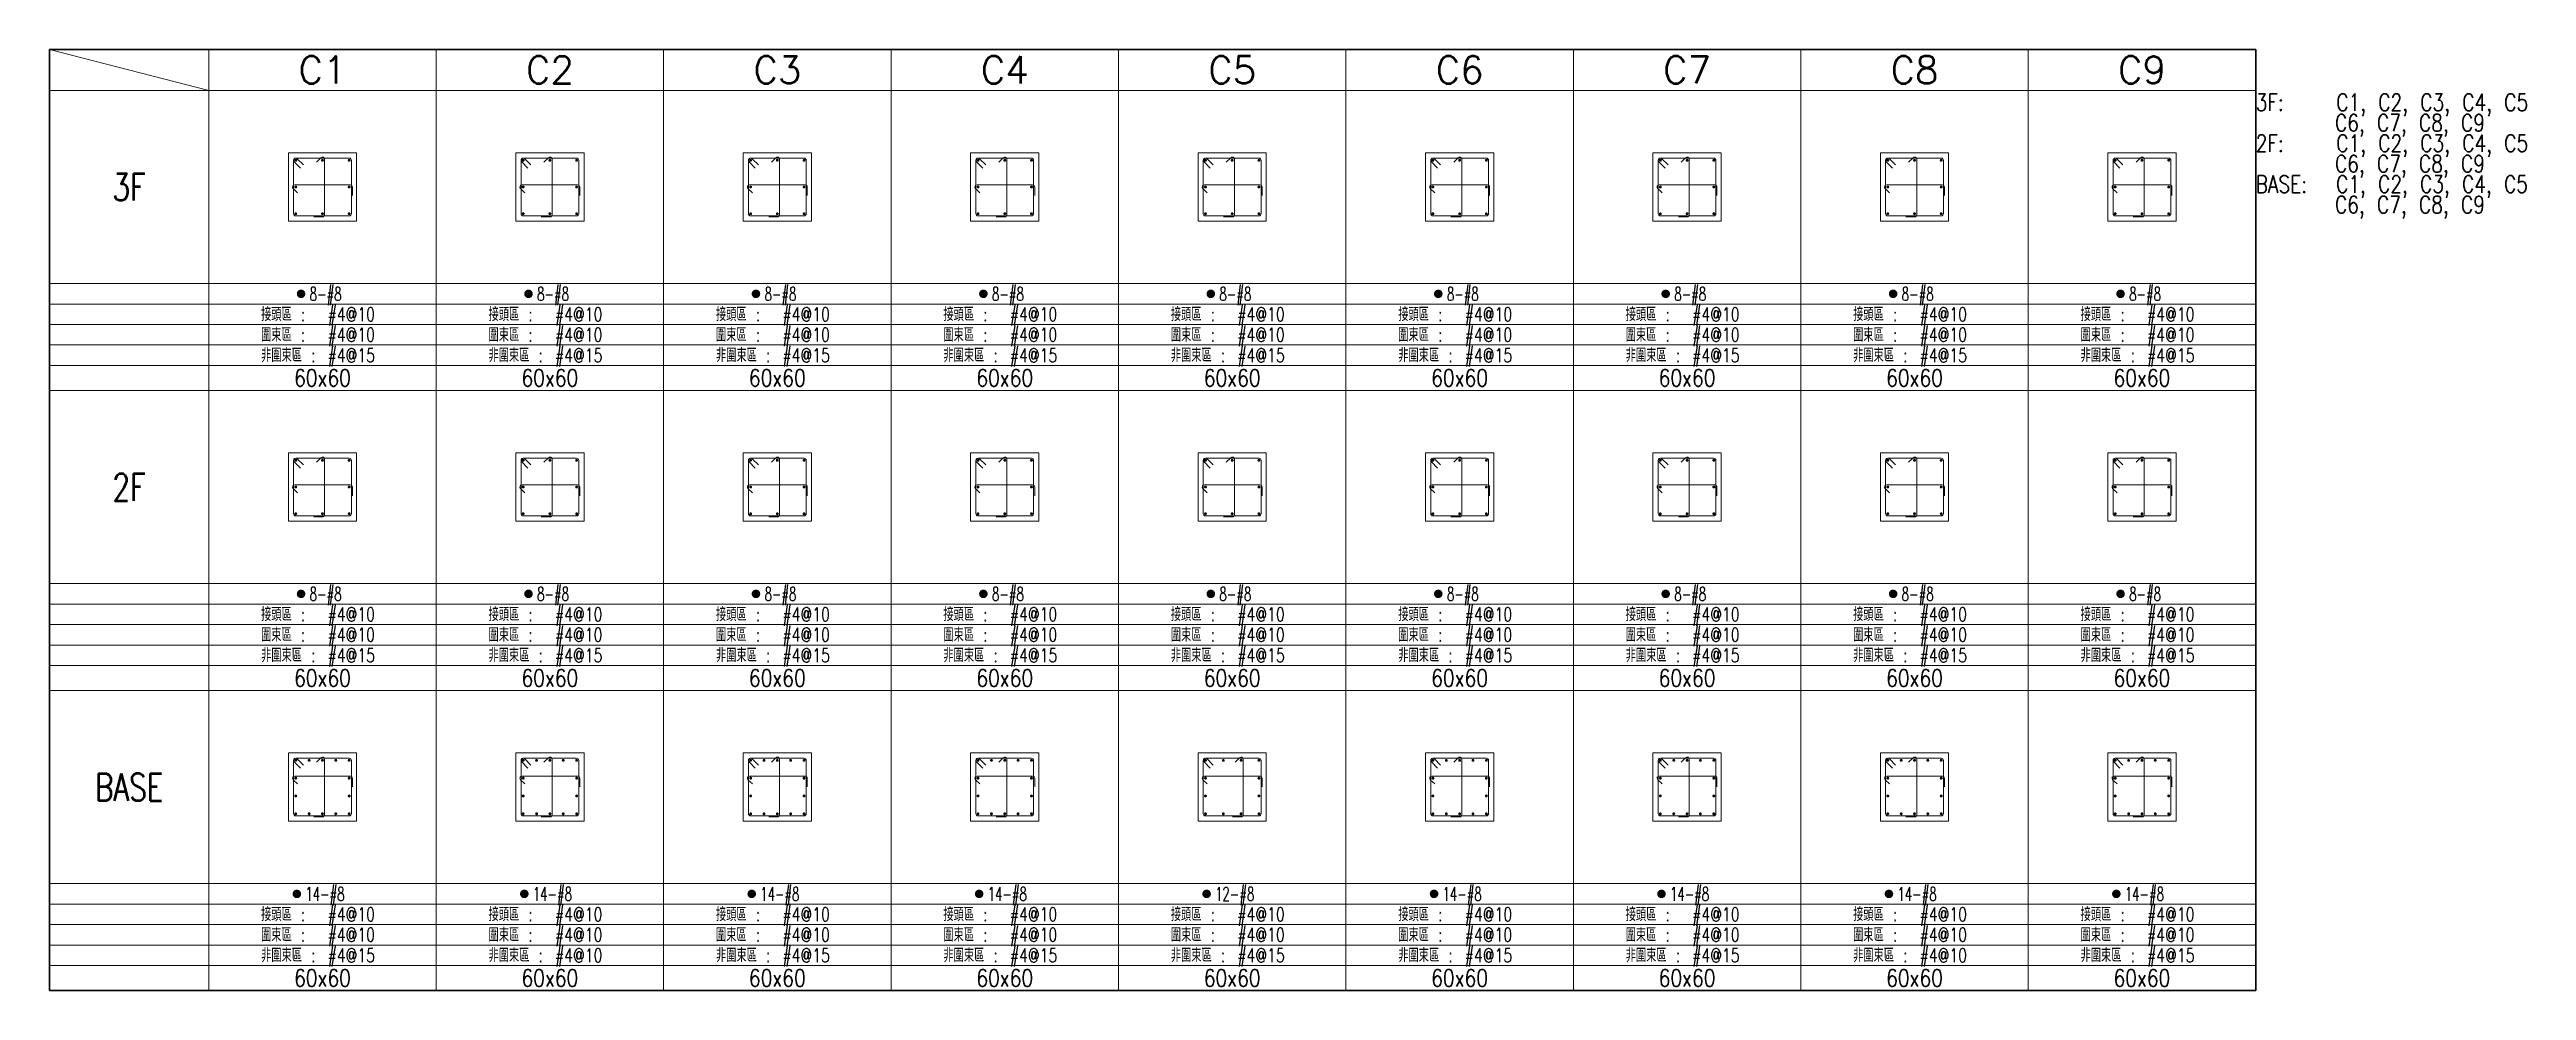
# Model space of a CAD drawing. Header units: millimetres. Extents: x 0 to 4000, y -3150 to -150.
# Drawn here: x 1030 to 3208, y -2064 to -1236 of the extents above; entities that cross this region are included whole.
import ezdxf
from ezdxf.enums import TextEntityAlignment as Align

# ---------------------------------------------------------------- set-up
doc = ezdxf.new("R2010")
doc.units = ezdxf.units.MM
for name, color, linetype in [('col.floorgroup', 132, 'Continuous'), ('column.section', 2, 'Continuous'), ('GirdBoundary', 132, 'Continuous'), ('GirdInner', 132, 'Continuous'), ('main.dot', 2, 'Continuous'), ('摘要資訊', 30, 'Continuous'), ('文字-主筋根數', 132, 'Continuous'), ('文字-剪力筋', 132, 'Continuous'), ('文字-剪力筋-BC', 132, 'Continuous'), ('文字-剪力筋-圍束區', 132, 'Continuous'), ('文字-斷面尺寸', 132, 'Continuous'), ('文字-柱線名稱', 132, 'Continuous'), ('箍筋線', 2, 'Continuous')]:
    doc.layers.add(name, color=color, linetype=linetype)
doc.styles.add('txt', font='txt.shx', dxfattribs={"height": 0.2, "bigfont": 'chineset.shx'})

msp = doc.modelspace()

# ---------------------------------------------------------------- texts
at = {"layer": 'col.floorgroup', "style": 'txt', "width": 0.75}
for s, p in [('3F', (1100, -1357)), ('2F', (1100, -1621)), ('BASE', (1100, -1885))]:
    msp.add_text(s, height=24, dxfattribs=at).set_placement(p, align=Align.MIDDLE)
at = {"layer": '摘要資訊', "style": 'txt', "width": 0.8}
for s, p in [('3F:', (2970, -1290)), ('   C1, C2, C3, C4, C5', (3006, -1290)), ('      C6, C7, C8, C9', (2970, -1308)), ('2F:', (2970, -1326)), ('   C1, C2, C3, C4, C5', (3006, -1326)), ('BASE:', (2970, -1362)), ('      C6, C7, C8, C9', (2970, -1344)), (' C1, C2, C3, C4, C5', (3030, -1362)), ('      C6, C7, C8, C9', (2970, -1380))]:
    msp.add_text(s, height=15, dxfattribs=at).set_placement(p)
at = {"layer": '文字-主筋根數', "style": 'txt', "width": 0.625}
for s, p in [('8-#8', (1258.8, -1451)), ('8-#8', (1458.8, -1451)), ('8-#8', (1658.8, -1451)), ('8-#8', (1858.8, -1451)), ('8-#8', (2058.8, -1451)), ('8-#8', (2258.8, -1451)), ('8-#8', (2458.8, -1451)), ('8-#8', (2658.8, -1451)), ('8-#8', (2858.8, -1451)), ('8-#8', (1258.8, -1715)), ('8-#8', (1458.8, -1715)), ('8-#8', (1658.8, -1715)), ('8-#8', (1858.8, -1715)), ('8-#8', (2058.8, -1715)), ('8-#8', (2258.8, -1715)), ('8-#8', (2458.8, -1715)), ('8-#8', (2658.8, -1715)), ('8-#8', (2858.8, -1715)), ('14-#8', (1255, -1979)), ('14-#8', (1455, -1979)), ('14-#8', (1655, -1979)), ('14-#8', (1855, -1979)), ('12-#8', (2055, -1979)), ('14-#8', (2255, -1979)), ('14-#8', (2455, -1979)), ('14-#8', (2655, -1979)), ('14-#8', (2855, -1979))]:
    msp.add_text(s, height=12, dxfattribs=at).set_placement(p, align=Align.MIDDLE_LEFT)
at = {"layer": '文字-剪力筋', "style": 'txt', "width": 0.75}
for s, p in [('非圍束區 :', (1216, -1505)), ('#4@15', (1274.5, -1505)), ('非圍束區 :', (1416, -1505)), ('#4@15', (1474.5, -1505)), ('非圍束區 :', (1616, -1505)), ('#4@15', (1674.5, -1505)), ('非圍束區 :', (1816, -1505)), ('#4@15', (1874.5, -1505)), ('非圍束區 :', (2016, -1505)), ('#4@15', (2074.5, -1505)), ('非圍束區 :', (2216, -1505)), ('#4@15', (2274.5, -1505)), ('非圍束區 :', (2416, -1505)), ('#4@15', (2474.5, -1505)), ('非圍束區 :', (2616, -1505)), ('#4@15', (2674.5, -1505)), ('非圍束區 :', (2816, -1505)), ('#4@15', (2874.5, -1505)), ('非圍束區 :', (1216, -1769)), ('#4@15', (1274.5, -1769)), ('非圍束區 :', (1416, -1769)), ('#4@15', (1474.5, -1769)), ('非圍束區 :', (1616, -1769)), ('#4@15', (1674.5, -1769)), ('非圍束區 :', (1816, -1769)), ('#4@15', (1874.5, -1769)), ('非圍束區 :', (2016, -1769)), ('#4@15', (2074.5, -1769)), ('非圍束區 :', (2216, -1769)), ('#4@15', (2274.5, -1769)), ('非圍束區 :', (2416, -1769)), ('#4@15', (2474.5, -1769)), ('非圍束區 :', (2616, -1769)), ('#4@15', (2674.5, -1769)), ('非圍束區 :', (2816, -1769)), ('#4@15', (2874.5, -1769)), ('#4@15', (1274.5, -2033)), ('#4@10', (1474.5, -2033)), ('#4@15', (1674.5, -2033)), ('#4@15', (1874.5, -2033)), ('#4@15', (2074.5, -2033)), ('#4@15', (2274.5, -2033)), ('#4@15', (2474.5, -2033)), ('#4@10', (2674.5, -2033)), ('#4@15', (2874.5, -2033)), ('非圍束區 :', (1216, -2033)), ('非圍束區 :', (1416, -2033)), ('非圍束區 :', (1616, -2033)), ('非圍束區 :', (1816, -2033)), ('非圍束區 :', (2016, -2033)), ('非圍束區 :', (2216, -2033)), ('非圍束區 :', (2416, -2033)), ('非圍束區 :', (2616, -2033)), ('非圍束區 :', (2816, -2033))]:
    msp.add_text(s, height=12, dxfattribs=at).set_placement(p, align=Align.MIDDLE_LEFT)
at = {"layer": '文字-剪力筋-BC', "style": 'txt', "width": 0.75}
for s, p in [('接頭區 :', (1216, -1469)), ('#4@10', (1274.5, -1469)), ('接頭區 :', (1416, -1469)), ('#4@10', (1474.5, -1469)), ('接頭區 :', (1616, -1469)), ('#4@10', (1674.5, -1469)), ('接頭區 :', (1816, -1469)), ('#4@10', (1874.5, -1469)), ('接頭區 :', (2016, -1469)), ('#4@10', (2074.5, -1469)), ('接頭區 :', (2216, -1469)), ('#4@10', (2274.5, -1469)), ('接頭區 :', (2416, -1469)), ('#4@10', (2474.5, -1469)), ('接頭區 :', (2616, -1469)), ('#4@10', (2674.5, -1469)), ('接頭區 :', (2816, -1469)), ('#4@10', (2874.5, -1469)), ('接頭區 :', (1216, -1733)), ('#4@10', (1274.5, -1733)), ('接頭區 :', (1416, -1733)), ('#4@10', (1474.5, -1733)), ('接頭區 :', (1616, -1733)), ('#4@10', (1674.5, -1733)), ('接頭區 :', (1816, -1733)), ('#4@10', (1874.5, -1733)), ('接頭區 :', (2016, -1733)), ('#4@10', (2074.5, -1733)), ('接頭區 :', (2216, -1733)), ('#4@10', (2274.5, -1733)), ('接頭區 :', (2416, -1733)), ('#4@10', (2474.5, -1733)), ('接頭區 :', (2616, -1733)), ('#4@10', (2674.5, -1733)), ('接頭區 :', (2816, -1733)), ('#4@10', (2874.5, -1733)), ('接頭區 :', (1216, -1997)), ('#4@10', (1274.5, -1997)), ('接頭區 :', (1416, -1997)), ('#4@10', (1474.5, -1997)), ('接頭區 :', (1616, -1997)), ('#4@10', (1674.5, -1997)), ('接頭區 :', (1816, -1997)), ('#4@10', (1874.5, -1997)), ('接頭區 :', (2016, -1997)), ('#4@10', (2074.5, -1997)), ('接頭區 :', (2216, -1997)), ('#4@10', (2274.5, -1997)), ('接頭區 :', (2416, -1997)), ('#4@10', (2474.5, -1997)), ('接頭區 :', (2616, -1997)), ('#4@10', (2674.5, -1997)), ('接頭區 :', (2816, -1997)), ('#4@10', (2874.5, -1997))]:
    msp.add_text(s, height=12, dxfattribs=at).set_placement(p, align=Align.MIDDLE_LEFT)
at = {"layer": '文字-剪力筋-圍束區', "style": 'txt', "width": 0.75}
for s, p in [('圍束區 :', (1216, -1487)), ('#4@10', (1274.5, -1487)), ('圍束區 :', (1416, -1487)), ('#4@10', (1474.5, -1487)), ('圍束區 :', (1616, -1487)), ('#4@10', (1674.5, -1487)), ('圍束區 :', (1816, -1487)), ('#4@10', (1874.5, -1487)), ('圍束區 :', (2016, -1487)), ('#4@10', (2074.5, -1487)), ('圍束區 :', (2216, -1487)), ('#4@10', (2274.5, -1487)), ('圍束區 :', (2416, -1487)), ('#4@10', (2474.5, -1487)), ('圍束區 :', (2616, -1487)), ('#4@10', (2674.5, -1487)), ('圍束區 :', (2816, -1487)), ('#4@10', (2874.5, -1487)), ('圍束區 :', (1216, -1751)), ('#4@10', (1274.5, -1751)), ('圍束區 :', (1416, -1751)), ('#4@10', (1474.5, -1751)), ('圍束區 :', (1616, -1751)), ('#4@10', (1674.5, -1751)), ('圍束區 :', (1816, -1751)), ('#4@10', (1874.5, -1751)), ('圍束區 :', (2016, -1751)), ('#4@10', (2074.5, -1751)), ('圍束區 :', (2216, -1751)), ('#4@10', (2274.5, -1751)), ('圍束區 :', (2416, -1751)), ('#4@10', (2474.5, -1751)), ('圍束區 :', (2616, -1751)), ('#4@10', (2674.5, -1751)), ('圍束區 :', (2816, -1751)), ('#4@10', (2874.5, -1751)), ('圍束區 :', (1216, -2015)), ('#4@10', (1274.5, -2015)), ('圍束區 :', (1416, -2015)), ('#4@10', (1474.5, -2015)), ('圍束區 :', (1616, -2015)), ('#4@10', (1674.5, -2015)), ('圍束區 :', (1816, -2015)), ('#4@10', (1874.5, -2015)), ('圍束區 :', (2016, -2015)), ('#4@10', (2074.5, -2015)), ('圍束區 :', (2216, -2015)), ('#4@10', (2274.5, -2015)), ('圍束區 :', (2416, -2015)), ('#4@10', (2474.5, -2015)), ('圍束區 :', (2616, -2015)), ('#4@10', (2674.5, -2015)), ('圍束區 :', (2816, -2015)), ('#4@10', (2874.5, -2015))]:
    msp.add_text(s, height=12, dxfattribs=at).set_placement(p, align=Align.MIDDLE_LEFT)
at = {"layer": '文字-斷面尺寸', "style": 'txt', "width": 0.8}
for p in [(1270, -1525), (1470, -1525), (1670, -1525), (1870, -1525), (2070, -1525), (2270, -1525), (2470, -1525), (2670, -1525), (2870, -1525), (1270, -1789), (1470, -1789), (1670, -1789), (1870, -1789), (2070, -1789), (2270, -1789), (2470, -1789), (2670, -1789), (2870, -1789), (1270, -2053), (1470, -2053), (1670, -2053), (1870, -2053), (2070, -2053), (2270, -2053), (2470, -2053), (2670, -2053), (2870, -2053)]:
    msp.add_text('60x60', height=15, dxfattribs=at).set_placement(p, align=Align.MIDDLE)
at = {"layer": '文字-柱線名稱', "style": 'txt'}
for s, p in [('C1', (1270, -1254)), ('C2', (1470, -1254)), ('C3', (1670, -1254)), ('C4', (1870, -1254)), ('C5', (2070, -1254)), ('C6', (2270, -1254)), ('C7', (2470, -1254)), ('C8', (2670, -1254)), ('C9', (2870, -1254))]:
    msp.add_text(s, height=24, dxfattribs=at).set_placement(p, align=Align.MIDDLE)

# ---------------------------------------------------------------- blocks, each defined once
blk = doc.blocks.new('Circle_Filled')
at = {"const_width": 0.5}
blk.add_lwpolyline([(-0.25, 0, 1), (0.25, 0, 1)], format="xyb", close=True, dxfattribs=at)

# ---------------------------------------------------------------- linework, layer by layer
at = {"layer": 'column.section', "lineweight": 5}
for points in [[(1240, -1387), (1300, -1387), (1300, -1327), (1240, -1327), (1240, -1387)], [(1440, -1387), (1500, -1387), (1500, -1327), (1440, -1327), (1440, -1387)], [(1640, -1387), (1700, -1387), (1700, -1327), (1640, -1327), (1640, -1387)], [(1840, -1387), (1900, -1387), (1900, -1327), (1840, -1327), (1840, -1387)], [(2040, -1387), (2100, -1387), (2100, -1327), (2040, -1327), (2040, -1387)], [(2240, -1387), (2300, -1387), (2300, -1327), (2240, -1327), (2240, -1387)], [(2440, -1387), (2500, -1387), (2500, -1327), (2440, -1327), (2440, -1387)], [(2640, -1387), (2700, -1387), (2700, -1327), (2640, -1327), (2640, -1387)], [(2840, -1387), (2900, -1387), (2900, -1327), (2840, -1327), (2840, -1387)], [(1240, -1651), (1300, -1651), (1300, -1591), (1240, -1591), (1240, -1651)], [(1440, -1651), (1500, -1651), (1500, -1591), (1440, -1591), (1440, -1651)], [(1640, -1651), (1700, -1651), (1700, -1591), (1640, -1591), (1640, -1651)], [(1840, -1651), (1900, -1651), (1900, -1591), (1840, -1591), (1840, -1651)], [(2040, -1651), (2100, -1651), (2100, -1591), (2040, -1591), (2040, -1651)], [(2240, -1651), (2300, -1651), (2300, -1591), (2240, -1591), (2240, -1651)], [(2440, -1651), (2500, -1651), (2500, -1591), (2440, -1591), (2440, -1651)], [(2640, -1651), (2700, -1651), (2700, -1591), (2640, -1591), (2640, -1651)], [(2840, -1651), (2900, -1651), (2900, -1591), (2840, -1591), (2840, -1651)], [(1240, -1915), (1300, -1915), (1300, -1855), (1240, -1855), (1240, -1915)], [(1440, -1915), (1500, -1915), (1500, -1855), (1440, -1855), (1440, -1915)], [(1640, -1915), (1700, -1915), (1700, -1855), (1640, -1855), (1640, -1915)], [(1840, -1915), (1900, -1915), (1900, -1855), (1840, -1855), (1840, -1915)], [(2040, -1915), (2100, -1915), (2100, -1855), (2040, -1855), (2040, -1915)], [(2240, -1915), (2300, -1915), (2300, -1855), (2240, -1855), (2240, -1915)], [(2440, -1915), (2500, -1915), (2500, -1855), (2440, -1855), (2440, -1915)], [(2640, -1915), (2700, -1915), (2700, -1855), (2640, -1855), (2640, -1915)], [(2840, -1915), (2900, -1915), (2900, -1855), (2840, -1855), (2840, -1915)]]:
    msp.add_lwpolyline(points, dxfattribs=at)
at = {"layer": 'GirdBoundary', "lineweight": 30}
msp.add_lwpolyline([(1030, -1236), (2970, -1236), (2970, -2064), (1030, -2064), (1030, -1236)], dxfattribs=at)
at = {"layer": 'GirdInner', "lineweight": 5}
for points in [[(1030, -1236), (1170, -1272)], [(1170, -1236), (1170, -2064)], [(1370, -1236), (1370, -2064)], [(1570, -1236), (1570, -2064)], [(1770, -1236), (1770, -2064)], [(1970, -1236), (1970, -2064)], [(2170, -1236), (2170, -2064)], [(2370, -1236), (2370, -2064)], [(2570, -1236), (2570, -2064)], [(2770, -1236), (2770, -2064)], [(1030, -1272), (2970, -1272)], [(1030, -1442), (2970, -1442)], [(1030, -1460), (2970, -1460)], [(1030, -1478), (2970, -1478)], [(1030, -1496), (2970, -1496)], [(1030, -1514), (2970, -1514)], [(1030, -1536), (2970, -1536)], [(1030, -1706), (2970, -1706)], [(1030, -1724), (2970, -1724)], [(1030, -1742), (2970, -1742)], [(1030, -1760), (2970, -1760)], [(1030, -1778), (2970, -1778)], [(1030, -1800), (2970, -1800)], [(1030, -1970), (2970, -1970)], [(1030, -1988), (2970, -1988)], [(1030, -2006), (2970, -2006)], [(1030, -2024), (2970, -2024)], [(1030, -2042), (2970, -2042)]]:
    msp.add_lwpolyline(points, dxfattribs=at)
at = {"layer": '箍筋線', "lineweight": 5}
for points in [[(1253.3, -1337.6), (1247.9, -1332.2, 0.668179), (1244.6, -1333.5), (1244.6, -1380.5, 0.414214), (1246.5, -1382.4), (1293.5, -1382.4, 0.414214), (1295.4, -1380.5), (1295.4, -1333.5, 0.414214), (1293.5, -1331.6), (1246.5, -1331.6, 0.668179), (1245.2, -1334.9), (1250.6, -1340.3)], [(1264.8, -1335.1), (1268.7, -1331.2, -0.668179), (1271.9, -1332.6), (1271.9, -1381.4, -0.414214), (1270, -1383.3), (1262.4, -1383.3)], [(1453.3, -1337.6), (1447.9, -1332.2, 0.668179), (1444.6, -1333.5), (1444.6, -1380.5, 0.414214), (1446.5, -1382.4), (1493.5, -1382.4, 0.414214), (1495.4, -1380.5), (1495.4, -1333.5, 0.414214), (1493.5, -1331.6), (1446.5, -1331.6, 0.668179), (1445.2, -1334.9), (1450.6, -1340.3)], [(1464.8, -1335.1), (1468.7, -1331.2, -0.668179), (1471.9, -1332.6), (1471.9, -1381.4, -0.414214), (1470, -1383.3), (1462.4, -1383.3)], [(1653.3, -1337.6), (1647.9, -1332.2, 0.668179), (1644.6, -1333.5), (1644.6, -1380.5, 0.414214), (1646.5, -1382.4), (1693.5, -1382.4, 0.414214), (1695.4, -1380.5), (1695.4, -1333.5, 0.414214), (1693.5, -1331.6), (1646.5, -1331.6, 0.668179), (1645.2, -1334.9), (1650.6, -1340.3)], [(1664.8, -1335.1), (1668.7, -1331.2, -0.668179), (1671.9, -1332.6), (1671.9, -1381.4, -0.414214), (1670, -1383.3), (1662.4, -1383.3)], [(1853.3, -1337.6), (1847.9, -1332.2, 0.668179), (1844.6, -1333.5), (1844.6, -1380.5, 0.414214), (1846.5, -1382.4), (1893.5, -1382.4, 0.414214), (1895.4, -1380.5), (1895.4, -1333.5, 0.414214), (1893.5, -1331.6), (1846.5, -1331.6, 0.668179), (1845.2, -1334.9), (1850.6, -1340.3)], [(1864.8, -1335.1), (1868.7, -1331.2, -0.668179), (1871.9, -1332.6), (1871.9, -1381.4, -0.414214), (1870, -1383.3), (1862.4, -1383.3)], [(2053.3, -1337.6), (2047.9, -1332.2, 0.668179), (2044.6, -1333.5), (2044.6, -1380.5, 0.414214), (2046.5, -1382.4), (2093.5, -1382.4, 0.414214), (2095.4, -1380.5), (2095.4, -1333.5, 0.414214), (2093.5, -1331.6), (2046.5, -1331.6, 0.668179), (2045.2, -1334.9), (2050.6, -1340.3)], [(2064.8, -1335.1), (2068.7, -1331.2, -0.668179), (2071.9, -1332.6), (2071.9, -1381.4, -0.414214), (2070, -1383.3), (2062.4, -1383.3)], [(2253.3, -1337.6), (2247.9, -1332.2, 0.668179), (2244.6, -1333.5), (2244.6, -1380.5, 0.414214), (2246.5, -1382.4), (2293.5, -1382.4, 0.414214), (2295.4, -1380.5), (2295.4, -1333.5, 0.414214), (2293.5, -1331.6), (2246.5, -1331.6, 0.668179), (2245.2, -1334.9), (2250.6, -1340.3)], [(2264.8, -1335.1), (2268.7, -1331.2, -0.668179), (2271.9, -1332.6), (2271.9, -1381.4, -0.414214), (2270, -1383.3), (2262.4, -1383.3)], [(2453.3, -1337.6), (2447.9, -1332.2, 0.668179), (2444.6, -1333.5), (2444.6, -1380.5, 0.414214), (2446.5, -1382.4), (2493.5, -1382.4, 0.414214), (2495.4, -1380.5), (2495.4, -1333.5, 0.414214), (2493.5, -1331.6), (2446.5, -1331.6, 0.668179), (2445.2, -1334.9), (2450.6, -1340.3)], [(2464.8, -1335.1), (2468.7, -1331.2, -0.668179), (2471.9, -1332.6), (2471.9, -1381.4, -0.414214), (2470, -1383.3), (2462.4, -1383.3)], [(2653.3, -1337.6), (2647.9, -1332.2, 0.668179), (2644.6, -1333.5), (2644.6, -1380.5, 0.414214), (2646.5, -1382.4), (2693.5, -1382.4, 0.414214), (2695.4, -1380.5), (2695.4, -1333.5, 0.414214), (2693.5, -1331.6), (2646.5, -1331.6, 0.668179), (2645.2, -1334.9), (2650.6, -1340.3)], [(2664.8, -1335.1), (2668.7, -1331.2, -0.668179), (2671.9, -1332.6), (2671.9, -1381.4, -0.414214), (2670, -1383.3), (2662.4, -1383.3)], [(2853.3, -1337.6), (2847.9, -1332.2, 0.668179), (2844.6, -1333.5), (2844.6, -1380.5, 0.414214), (2846.5, -1382.4), (2893.5, -1382.4, 0.414214), (2895.4, -1380.5), (2895.4, -1333.5, 0.414214), (2893.5, -1331.6), (2846.5, -1331.6, 0.668179), (2845.2, -1334.9), (2850.6, -1340.3)], [(2864.8, -1335.1), (2868.7, -1331.2, -0.668179), (2871.9, -1332.6), (2871.9, -1381.4, -0.414214), (2870, -1383.3), (2862.4, -1383.3)], [(1248.1, -1362.2), (1244.2, -1358.3, -0.668179), (1245.6, -1355.1), (1294.4, -1355.1, -0.414214), (1296.3, -1357), (1296.3, -1364.6)], [(1448.1, -1362.2), (1444.2, -1358.3, -0.668179), (1445.6, -1355.1), (1494.4, -1355.1, -0.414214), (1496.3, -1357), (1496.3, -1364.6)], [(1648.1, -1362.2), (1644.2, -1358.3, -0.668179), (1645.6, -1355.1), (1694.4, -1355.1, -0.414214), (1696.3, -1357), (1696.3, -1364.6)], [(1848.1, -1362.2), (1844.2, -1358.3, -0.668179), (1845.6, -1355.1), (1894.4, -1355.1, -0.414214), (1896.3, -1357), (1896.3, -1364.6)], [(2048.1, -1362.2), (2044.2, -1358.3, -0.668179), (2045.6, -1355.1), (2094.4, -1355.1, -0.414214), (2096.3, -1357), (2096.3, -1364.6)], [(2248.1, -1362.2), (2244.2, -1358.3, -0.668179), (2245.6, -1355.1), (2294.4, -1355.1, -0.414214), (2296.3, -1357), (2296.3, -1364.6)], [(2448.1, -1362.2), (2444.2, -1358.3, -0.668179), (2445.6, -1355.1), (2494.4, -1355.1, -0.414214), (2496.3, -1357), (2496.3, -1364.6)], [(2648.1, -1362.2), (2644.2, -1358.3, -0.668179), (2645.6, -1355.1), (2694.4, -1355.1, -0.414214), (2696.3, -1357), (2696.3, -1364.6)], [(2848.1, -1362.2), (2844.2, -1358.3, -0.668179), (2845.6, -1355.1), (2894.4, -1355.1, -0.414214), (2896.3, -1357), (2896.3, -1364.6)], [(1253.3, -1601.6), (1247.9, -1596.2, 0.668179), (1244.6, -1597.5), (1244.6, -1644.5, 0.414214), (1246.5, -1646.4), (1293.5, -1646.4, 0.414214), (1295.4, -1644.5), (1295.4, -1597.5, 0.414214), (1293.5, -1595.6), (1246.5, -1595.6, 0.668179), (1245.2, -1598.9), (1250.6, -1604.3)], [(1264.8, -1599.1), (1268.7, -1595.2, -0.668179), (1271.9, -1596.6), (1271.9, -1645.4, -0.414214), (1270, -1647.3), (1262.4, -1647.3)], [(1453.3, -1601.6), (1447.9, -1596.2, 0.668179), (1444.6, -1597.5), (1444.6, -1644.5, 0.414214), (1446.5, -1646.4), (1493.5, -1646.4, 0.414214), (1495.4, -1644.5), (1495.4, -1597.5, 0.414214), (1493.5, -1595.6), (1446.5, -1595.6, 0.668179), (1445.2, -1598.9), (1450.6, -1604.3)], [(1464.8, -1599.1), (1468.7, -1595.2, -0.668179), (1471.9, -1596.6), (1471.9, -1645.4, -0.414214), (1470, -1647.3), (1462.4, -1647.3)], [(1653.3, -1601.6), (1647.9, -1596.2, 0.668179), (1644.6, -1597.5), (1644.6, -1644.5, 0.414214), (1646.5, -1646.4), (1693.5, -1646.4, 0.414214), (1695.4, -1644.5), (1695.4, -1597.5, 0.414214), (1693.5, -1595.6), (1646.5, -1595.6, 0.668179), (1645.2, -1598.9), (1650.6, -1604.3)], [(1664.8, -1599.1), (1668.7, -1595.2, -0.668179), (1671.9, -1596.6), (1671.9, -1645.4, -0.414214), (1670, -1647.3), (1662.4, -1647.3)], [(1853.3, -1601.6), (1847.9, -1596.2, 0.668179), (1844.6, -1597.5), (1844.6, -1644.5, 0.414214), (1846.5, -1646.4), (1893.5, -1646.4, 0.414214), (1895.4, -1644.5), (1895.4, -1597.5, 0.414214), (1893.5, -1595.6), (1846.5, -1595.6, 0.668179), (1845.2, -1598.9), (1850.6, -1604.3)], [(1864.8, -1599.1), (1868.7, -1595.2, -0.668179), (1871.9, -1596.6), (1871.9, -1645.4, -0.414214), (1870, -1647.3), (1862.4, -1647.3)], [(2053.3, -1601.6), (2047.9, -1596.2, 0.668179), (2044.6, -1597.5), (2044.6, -1644.5, 0.414214), (2046.5, -1646.4), (2093.5, -1646.4, 0.414214), (2095.4, -1644.5), (2095.4, -1597.5, 0.414214), (2093.5, -1595.6), (2046.5, -1595.6, 0.668179), (2045.2, -1598.9), (2050.6, -1604.3)], [(2064.8, -1599.1), (2068.7, -1595.2, -0.668179), (2071.9, -1596.6), (2071.9, -1645.4, -0.414214), (2070, -1647.3), (2062.4, -1647.3)], [(2253.3, -1601.6), (2247.9, -1596.2, 0.668179), (2244.6, -1597.5), (2244.6, -1644.5, 0.414214), (2246.5, -1646.4), (2293.5, -1646.4, 0.414214), (2295.4, -1644.5), (2295.4, -1597.5, 0.414214), (2293.5, -1595.6), (2246.5, -1595.6, 0.668179), (2245.2, -1598.9), (2250.6, -1604.3)], [(2264.8, -1599.1), (2268.7, -1595.2, -0.668179), (2271.9, -1596.6), (2271.9, -1645.4, -0.414214), (2270, -1647.3), (2262.4, -1647.3)], [(2453.3, -1601.6), (2447.9, -1596.2, 0.668179), (2444.6, -1597.5), (2444.6, -1644.5, 0.414214), (2446.5, -1646.4), (2493.5, -1646.4, 0.414214), (2495.4, -1644.5), (2495.4, -1597.5, 0.414214), (2493.5, -1595.6), (2446.5, -1595.6, 0.668179), (2445.2, -1598.9), (2450.6, -1604.3)], [(2464.8, -1599.1), (2468.7, -1595.2, -0.668179), (2471.9, -1596.6), (2471.9, -1645.4, -0.414214), (2470, -1647.3), (2462.4, -1647.3)], [(2653.3, -1601.6), (2647.9, -1596.2, 0.668179), (2644.6, -1597.5), (2644.6, -1644.5, 0.414214), (2646.5, -1646.4), (2693.5, -1646.4, 0.414214), (2695.4, -1644.5), (2695.4, -1597.5, 0.414214), (2693.5, -1595.6), (2646.5, -1595.6, 0.668179), (2645.2, -1598.9), (2650.6, -1604.3)], [(2664.8, -1599.1), (2668.7, -1595.2, -0.668179), (2671.9, -1596.6), (2671.9, -1645.4, -0.414214), (2670, -1647.3), (2662.4, -1647.3)], [(2853.3, -1601.6), (2847.9, -1596.2, 0.668179), (2844.6, -1597.5), (2844.6, -1644.5, 0.414214), (2846.5, -1646.4), (2893.5, -1646.4, 0.414214), (2895.4, -1644.5), (2895.4, -1597.5, 0.414214), (2893.5, -1595.6), (2846.5, -1595.6, 0.668179), (2845.2, -1598.9), (2850.6, -1604.3)], [(2864.8, -1599.1), (2868.7, -1595.2, -0.668179), (2871.9, -1596.6), (2871.9, -1645.4, -0.414214), (2870, -1647.3), (2862.4, -1647.3)], [(1248.1, -1626.2), (1244.2, -1622.3, -0.668179), (1245.6, -1619.1), (1294.4, -1619.1, -0.414214), (1296.3, -1621), (1296.3, -1628.6)], [(1448.1, -1626.2), (1444.2, -1622.3, -0.668179), (1445.6, -1619.1), (1494.4, -1619.1, -0.414214), (1496.3, -1621), (1496.3, -1628.6)], [(1648.1, -1626.2), (1644.2, -1622.3, -0.668179), (1645.6, -1619.1), (1694.4, -1619.1, -0.414214), (1696.3, -1621), (1696.3, -1628.6)], [(1848.1, -1626.2), (1844.2, -1622.3, -0.668179), (1845.6, -1619.1), (1894.4, -1619.1, -0.414214), (1896.3, -1621), (1896.3, -1628.6)], [(2048.1, -1626.2), (2044.2, -1622.3, -0.668179), (2045.6, -1619.1), (2094.4, -1619.1, -0.414214), (2096.3, -1621), (2096.3, -1628.6)], [(2248.1, -1626.2), (2244.2, -1622.3, -0.668179), (2245.6, -1619.1), (2294.4, -1619.1, -0.414214), (2296.3, -1621), (2296.3, -1628.6)], [(2448.1, -1626.2), (2444.2, -1622.3, -0.668179), (2445.6, -1619.1), (2494.4, -1619.1, -0.414214), (2496.3, -1621), (2496.3, -1628.6)], [(2648.1, -1626.2), (2644.2, -1622.3, -0.668179), (2645.6, -1619.1), (2694.4, -1619.1, -0.414214), (2696.3, -1621), (2696.3, -1628.6)], [(2848.1, -1626.2), (2844.2, -1622.3, -0.668179), (2845.6, -1619.1), (2894.4, -1619.1, -0.414214), (2896.3, -1621), (2896.3, -1628.6)], [(1253.3, -1865.6), (1247.9, -1860.2, 0.668179), (1244.6, -1861.5), (1244.6, -1908.5, 0.414214), (1246.5, -1910.4), (1293.5, -1910.4, 0.414214), (1295.4, -1908.5), (1295.4, -1861.5, 0.414214), (1293.5, -1859.6), (1246.5, -1859.6, 0.668179), (1245.2, -1862.9), (1250.6, -1868.3)], [(1264.8, -1863.1), (1268.7, -1859.2, -0.668179), (1271.9, -1860.6), (1271.9, -1909.4, -0.414214), (1270, -1911.3), (1262.4, -1911.3)], [(1453.3, -1865.6), (1447.9, -1860.2, 0.668179), (1444.6, -1861.5), (1444.6, -1908.5, 0.414214), (1446.5, -1910.4), (1493.5, -1910.4, 0.414214), (1495.4, -1908.5), (1495.4, -1861.5, 0.414214), (1493.5, -1859.6), (1446.5, -1859.6, 0.668179), (1445.2, -1862.9), (1450.6, -1868.3)], [(1464.8, -1863.1), (1468.7, -1859.2, -0.668179), (1471.9, -1860.6), (1471.9, -1909.4, -0.414214), (1470, -1911.3), (1462.4, -1911.3)], [(1653.3, -1865.6), (1647.9, -1860.2, 0.668179), (1644.6, -1861.5), (1644.6, -1908.5, 0.414214), (1646.5, -1910.4), (1693.5, -1910.4, 0.414214), (1695.4, -1908.5), (1695.4, -1861.5, 0.414214), (1693.5, -1859.6), (1646.5, -1859.6, 0.668179), (1645.2, -1862.9), (1650.6, -1868.3)], [(1664.8, -1863.1), (1668.7, -1859.2, -0.668179), (1671.9, -1860.6), (1671.9, -1909.4, -0.414214), (1670, -1911.3), (1662.4, -1911.3)], [(1853.3, -1865.6), (1847.9, -1860.2, 0.668179), (1844.6, -1861.5), (1844.6, -1908.5, 0.414214), (1846.5, -1910.4), (1893.5, -1910.4, 0.414214), (1895.4, -1908.5), (1895.4, -1861.5, 0.414214), (1893.5, -1859.6), (1846.5, -1859.6, 0.668179), (1845.2, -1862.9), (1850.6, -1868.3)], [(1864.8, -1863.1), (1868.7, -1859.2, -0.668179), (1871.9, -1860.6), (1871.9, -1909.4, -0.414214), (1870, -1911.3), (1862.4, -1911.3)], [(2053.3, -1865.6), (2047.9, -1860.2, 0.668179), (2044.6, -1861.5), (2044.6, -1908.5, 0.414214), (2046.5, -1910.4), (2093.5, -1910.4, 0.414214), (2095.4, -1908.5), (2095.4, -1861.5, 0.414214), (2093.5, -1859.6), (2046.5, -1859.6, 0.668179), (2045.2, -1862.9), (2050.6, -1868.3)], [(2072.7, -1863.1), (2076.5, -1859.2, -0.668179), (2079.7, -1860.6), (2079.7, -1909.4, -0.414214), (2077.8, -1911.3), (2070.2, -1911.3)], [(2253.3, -1865.6), (2247.9, -1860.2, 0.668179), (2244.6, -1861.5), (2244.6, -1908.5, 0.414214), (2246.5, -1910.4), (2293.5, -1910.4, 0.414214), (2295.4, -1908.5), (2295.4, -1861.5, 0.414214), (2293.5, -1859.6), (2246.5, -1859.6, 0.668179), (2245.2, -1862.9), (2250.6, -1868.3)], [(2264.8, -1863.1), (2268.7, -1859.2, -0.668179), (2271.9, -1860.6), (2271.9, -1909.4, -0.414214), (2270, -1911.3), (2262.4, -1911.3)], [(2453.3, -1865.6), (2447.9, -1860.2, 0.668179), (2444.6, -1861.5), (2444.6, -1908.5, 0.414214), (2446.5, -1910.4), (2493.5, -1910.4, 0.414214), (2495.4, -1908.5), (2495.4, -1861.5, 0.414214), (2493.5, -1859.6), (2446.5, -1859.6, 0.668179), (2445.2, -1862.9), (2450.6, -1868.3)], [(2464.8, -1863.1), (2468.7, -1859.2, -0.668179), (2471.9, -1860.6), (2471.9, -1909.4, -0.414214), (2470, -1911.3), (2462.4, -1911.3)], [(2653.3, -1865.6), (2647.9, -1860.2, 0.668179), (2644.6, -1861.5), (2644.6, -1908.5, 0.414214), (2646.5, -1910.4), (2693.5, -1910.4, 0.414214), (2695.4, -1908.5), (2695.4, -1861.5, 0.414214), (2693.5, -1859.6), (2646.5, -1859.6, 0.668179), (2645.2, -1862.9), (2650.6, -1868.3)], [(2664.8, -1863.1), (2668.7, -1859.2, -0.668179), (2671.9, -1860.6), (2671.9, -1909.4, -0.414214), (2670, -1911.3), (2662.4, -1911.3)], [(2853.3, -1865.6), (2847.9, -1860.2, 0.668179), (2844.6, -1861.5), (2844.6, -1908.5, 0.414214), (2846.5, -1910.4), (2893.5, -1910.4, 0.414214), (2895.4, -1908.5), (2895.4, -1861.5, 0.414214), (2893.5, -1859.6), (2846.5, -1859.6, 0.668179), (2845.2, -1862.9), (2850.6, -1868.3)], [(2864.8, -1863.1), (2868.7, -1859.2, -0.668179), (2871.9, -1860.6), (2871.9, -1909.4, -0.414214), (2870, -1911.3), (2862.4, -1911.3)], [(1248.1, -1882.3), (1244.2, -1878.5, -0.668179), (1245.6, -1875.3), (1294.4, -1875.3, -0.414214), (1296.3, -1877.2), (1296.3, -1884.8)], [(1448.1, -1882.3), (1444.2, -1878.5, -0.668179), (1445.6, -1875.3), (1494.4, -1875.3, -0.414214), (1496.3, -1877.2), (1496.3, -1884.8)], [(1648.1, -1882.3), (1644.2, -1878.5, -0.668179), (1645.6, -1875.3), (1694.4, -1875.3, -0.414214), (1696.3, -1877.2), (1696.3, -1884.8)], [(1848.1, -1882.3), (1844.2, -1878.5, -0.668179), (1845.6, -1875.3), (1894.4, -1875.3, -0.414214), (1896.3, -1877.2), (1896.3, -1884.8)], [(2048.1, -1882.3), (2044.2, -1878.5, -0.668179), (2045.6, -1875.3), (2094.4, -1875.3, -0.414214), (2096.3, -1877.2), (2096.3, -1884.8)], [(2248.1, -1882.3), (2244.2, -1878.5, -0.668179), (2245.6, -1875.3), (2294.4, -1875.3, -0.414214), (2296.3, -1877.2), (2296.3, -1884.8)], [(2448.1, -1882.3), (2444.2, -1878.5, -0.668179), (2445.6, -1875.3), (2494.4, -1875.3, -0.414214), (2496.3, -1877.2), (2496.3, -1884.8)], [(2648.1, -1882.3), (2644.2, -1878.5, -0.668179), (2645.6, -1875.3), (2694.4, -1875.3, -0.414214), (2696.3, -1877.2), (2696.3, -1884.8)], [(2848.1, -1882.3), (2844.2, -1878.5, -0.668179), (2845.6, -1875.3), (2894.4, -1875.3, -0.414214), (2896.3, -1877.2), (2896.3, -1884.8)]]:
    msp.add_lwpolyline(points, format="xyb", dxfattribs=at)

# ---------------------------------------------------------------- block references
at = {"layer": 'main.dot', "lineweight": 5}
for p, xscale, yscale in [((1246.5, -1333.5), 2.539999961853027, 2.539999961853027), ((1270, -1333.5), 2.539999961853027, 2.539999961853027), ((1293.5, -1333.5), 2.539999961853027, 2.539999961853027), ((1446.5, -1333.5), 2.539999961853027, 2.539999961853027), ((1470, -1333.5), 2.539999961853027, 2.539999961853027), ((1493.5, -1333.5), 2.539999961853027, 2.539999961853027), ((1646.5, -1333.5), 2.539999961853027, 2.539999961853027), ((1670, -1333.5), 2.539999961853027, 2.539999961853027), ((1693.5, -1333.5), 2.539999961853027, 2.539999961853027), ((1846.5, -1333.5), 2.539999961853027, 2.539999961853027), ((1870, -1333.5), 2.539999961853027, 2.539999961853027), ((1893.5, -1333.5), 2.539999961853027, 2.539999961853027), ((2046.5, -1333.5), 2.539999961853027, 2.539999961853027), ((2070, -1333.5), 2.539999961853027, 2.539999961853027), ((2093.5, -1333.5), 2.539999961853027, 2.539999961853027), ((2246.5, -1333.5), 2.539999961853027, 2.539999961853027), ((2270, -1333.5), 2.539999961853027, 2.539999961853027), ((2293.5, -1333.5), 2.539999961853027, 2.539999961853027), ((2446.5, -1333.5), 2.539999961853027, 2.539999961853027), ((2470, -1333.5), 2.539999961853027, 2.539999961853027), ((2493.5, -1333.5), 2.539999961853027, 2.539999961853027), ((2646.5, -1333.5), 2.539999961853027, 2.539999961853027), ((2670, -1333.5), 2.539999961853027, 2.539999961853027), ((2693.5, -1333.5), 2.539999961853027, 2.539999961853027), ((2846.5, -1333.5), 2.539999961853027, 2.539999961853027), ((2870, -1333.5), 2.539999961853027, 2.539999961853027), ((2893.5, -1333.5), 2.539999961853027, 2.539999961853027), ((1246.5, -1357), 2.539999961853027, 2.539999961853027), ((1293.5, -1357), 2.539999961853027, 2.539999961853027), ((1446.5, -1357), 2.539999961853027, 2.539999961853027), ((1493.5, -1357), 2.539999961853027, 2.539999961853027), ((1646.5, -1357), 2.539999961853027, 2.539999961853027), ((1693.5, -1357), 2.539999961853027, 2.539999961853027), ((1846.5, -1357), 2.539999961853027, 2.539999961853027), ((1893.5, -1357), 2.539999961853027, 2.539999961853027), ((2046.5, -1357), 2.539999961853027, 2.539999961853027), ((2093.5, -1357), 2.539999961853027, 2.539999961853027), ((2246.5, -1357), 2.539999961853027, 2.539999961853027), ((2293.5, -1357), 2.539999961853027, 2.539999961853027), ((2446.5, -1357), 2.539999961853027, 2.539999961853027), ((2493.5, -1357), 2.539999961853027, 2.539999961853027), ((2646.5, -1357), 2.539999961853027, 2.539999961853027), ((2693.5, -1357), 2.539999961853027, 2.539999961853027), ((2846.5, -1357), 2.539999961853027, 2.539999961853027), ((2893.5, -1357), 2.539999961853027, 2.539999961853027), ((1246.5, -1380.5), 2.539999961853027, 2.539999961853027), ((1270, -1380.5), 2.539999961853027, 2.539999961853027), ((1293.5, -1380.5), 2.539999961853027, 2.539999961853027), ((1446.5, -1380.5), 2.539999961853027, 2.539999961853027), ((1470, -1380.5), 2.539999961853027, 2.539999961853027), ((1493.5, -1380.5), 2.539999961853027, 2.539999961853027), ((1646.5, -1380.5), 2.539999961853027, 2.539999961853027), ((1670, -1380.5), 2.539999961853027, 2.539999961853027), ((1693.5, -1380.5), 2.539999961853027, 2.539999961853027), ((1846.5, -1380.5), 2.539999961853027, 2.539999961853027), ((1870, -1380.5), 2.539999961853027, 2.539999961853027), ((1893.5, -1380.5), 2.539999961853027, 2.539999961853027), ((2046.5, -1380.5), 2.539999961853027, 2.539999961853027), ((2070, -1380.5), 2.539999961853027, 2.539999961853027), ((2093.5, -1380.5), 2.539999961853027, 2.539999961853027), ((2246.5, -1380.5), 2.539999961853027, 2.539999961853027), ((2270, -1380.5), 2.539999961853027, 2.539999961853027), ((2293.5, -1380.5), 2.539999961853027, 2.539999961853027), ((2446.5, -1380.5), 2.539999961853027, 2.539999961853027), ((2470, -1380.5), 2.539999961853027, 2.539999961853027), ((2493.5, -1380.5), 2.539999961853027, 2.539999961853027), ((2646.5, -1380.5), 2.539999961853027, 2.539999961853027), ((2670, -1380.5), 2.539999961853027, 2.539999961853027), ((2693.5, -1380.5), 2.539999961853027, 2.539999961853027), ((2846.5, -1380.5), 2.539999961853027, 2.539999961853027), ((2870, -1380.5), 2.539999961853027, 2.539999961853027), ((2893.5, -1380.5), 2.539999961853027, 2.539999961853027), ((1251.2, -1451), 7.5, 7.5), ((1451.2, -1451), 7.5, 7.5), ((1651.2, -1451), 7.5, 7.5), ((1851.2, -1451), 7.5, 7.5), ((2051.2, -1451), 7.5, 7.5), ((2251.2, -1451), 7.5, 7.5), ((2451.2, -1451), 7.5, 7.5), ((2651.2, -1451), 7.5, 7.5), ((2851.2, -1451), 7.5, 7.5), ((1246.5, -1597.5), 2.539999961853027, 2.539999961853027), ((1270, -1597.5), 2.539999961853027, 2.539999961853027), ((1293.5, -1597.5), 2.539999961853027, 2.539999961853027), ((1446.5, -1597.5), 2.539999961853027, 2.539999961853027), ((1470, -1597.5), 2.539999961853027, 2.539999961853027), ((1493.5, -1597.5), 2.539999961853027, 2.539999961853027), ((1646.5, -1597.5), 2.539999961853027, 2.539999961853027), ((1670, -1597.5), 2.539999961853027, 2.539999961853027), ((1693.5, -1597.5), 2.539999961853027, 2.539999961853027), ((1846.5, -1597.5), 2.539999961853027, 2.539999961853027), ((1870, -1597.5), 2.539999961853027, 2.539999961853027), ((1893.5, -1597.5), 2.539999961853027, 2.539999961853027), ((2046.5, -1597.5), 2.539999961853027, 2.539999961853027), ((2070, -1597.5), 2.539999961853027, 2.539999961853027), ((2093.5, -1597.5), 2.539999961853027, 2.539999961853027), ((2246.5, -1597.5), 2.539999961853027, 2.539999961853027), ((2270, -1597.5), 2.539999961853027, 2.539999961853027), ((2293.5, -1597.5), 2.539999961853027, 2.539999961853027), ((2446.5, -1597.5), 2.539999961853027, 2.539999961853027), ((2470, -1597.5), 2.539999961853027, 2.539999961853027), ((2493.5, -1597.5), 2.539999961853027, 2.539999961853027), ((2646.5, -1597.5), 2.539999961853027, 2.539999961853027), ((2670, -1597.5), 2.539999961853027, 2.539999961853027), ((2693.5, -1597.5), 2.539999961853027, 2.539999961853027), ((2846.5, -1597.5), 2.539999961853027, 2.539999961853027), ((2870, -1597.5), 2.539999961853027, 2.539999961853027), ((2893.5, -1597.5), 2.539999961853027, 2.539999961853027), ((1246.5, -1621), 2.539999961853027, 2.539999961853027), ((1293.5, -1621), 2.539999961853027, 2.539999961853027), ((1446.5, -1621), 2.539999961853027, 2.539999961853027), ((1493.5, -1621), 2.539999961853027, 2.539999961853027), ((1646.5, -1621), 2.539999961853027, 2.539999961853027), ((1693.5, -1621), 2.539999961853027, 2.539999961853027), ((1846.5, -1621), 2.539999961853027, 2.539999961853027), ((1893.5, -1621), 2.539999961853027, 2.539999961853027), ((2046.5, -1621), 2.539999961853027, 2.539999961853027), ((2093.5, -1621), 2.539999961853027, 2.539999961853027), ((2246.5, -1621), 2.539999961853027, 2.539999961853027), ((2293.5, -1621), 2.539999961853027, 2.539999961853027), ((2446.5, -1621), 2.539999961853027, 2.539999961853027), ((2493.5, -1621), 2.539999961853027, 2.539999961853027), ((2646.5, -1621), 2.539999961853027, 2.539999961853027), ((2693.5, -1621), 2.539999961853027, 2.539999961853027), ((2846.5, -1621), 2.539999961853027, 2.539999961853027), ((2893.5, -1621), 2.539999961853027, 2.539999961853027), ((1246.5, -1644.5), 2.539999961853027, 2.539999961853027), ((1270, -1644.5), 2.539999961853027, 2.539999961853027), ((1293.5, -1644.5), 2.539999961853027, 2.539999961853027), ((1446.5, -1644.5), 2.539999961853027, 2.539999961853027), ((1470, -1644.5), 2.539999961853027, 2.539999961853027), ((1493.5, -1644.5), 2.539999961853027, 2.539999961853027), ((1646.5, -1644.5), 2.539999961853027, 2.539999961853027), ((1670, -1644.5), 2.539999961853027, 2.539999961853027), ((1693.5, -1644.5), 2.539999961853027, 2.539999961853027), ((1846.5, -1644.5), 2.539999961853027, 2.539999961853027), ((1870, -1644.5), 2.539999961853027, 2.539999961853027), ((1893.5, -1644.5), 2.539999961853027, 2.539999961853027), ((2046.5, -1644.5), 2.539999961853027, 2.539999961853027), ((2070, -1644.5), 2.539999961853027, 2.539999961853027), ((2093.5, -1644.5), 2.539999961853027, 2.539999961853027), ((2246.5, -1644.5), 2.539999961853027, 2.539999961853027), ((2270, -1644.5), 2.539999961853027, 2.539999961853027), ((2293.5, -1644.5), 2.539999961853027, 2.539999961853027), ((2446.5, -1644.5), 2.539999961853027, 2.539999961853027), ((2470, -1644.5), 2.539999961853027, 2.539999961853027), ((2493.5, -1644.5), 2.539999961853027, 2.539999961853027), ((2646.5, -1644.5), 2.539999961853027, 2.539999961853027), ((2670, -1644.5), 2.539999961853027, 2.539999961853027), ((2693.5, -1644.5), 2.539999961853027, 2.539999961853027), ((2846.5, -1644.5), 2.539999961853027, 2.539999961853027), ((2870, -1644.5), 2.539999961853027, 2.539999961853027), ((2893.5, -1644.5), 2.539999961853027, 2.539999961853027), ((1251.2, -1715), 7.5, 7.5), ((1451.2, -1715), 7.5, 7.5), ((1651.2, -1715), 7.5, 7.5), ((1851.2, -1715), 7.5, 7.5), ((2051.2, -1715), 7.5, 7.5), ((2251.2, -1715), 7.5, 7.5), ((2451.2, -1715), 7.5, 7.5), ((2651.2, -1715), 7.5, 7.5), ((2851.2, -1715), 7.5, 7.5), ((1246.5, -1861.5), 2.539999961853027, 2.539999961853027), ((1258.3, -1861.5), 2.539999961853027, 2.539999961853027), ((1270, -1861.5), 2.539999961853027, 2.539999961853027), ((1281.7, -1861.5), 2.539999961853027, 2.539999961853027), ((1293.5, -1861.5), 2.539999961853027, 2.539999961853027), ((1446.5, -1861.5), 2.539999961853027, 2.539999961853027), ((1458.3, -1861.5), 2.539999961853027, 2.539999961853027), ((1470, -1861.5), 2.539999961853027, 2.539999961853027), ((1481.7, -1861.5), 2.539999961853027, 2.539999961853027), ((1493.5, -1861.5), 2.539999961853027, 2.539999961853027), ((1646.5, -1861.5), 2.539999961853027, 2.539999961853027), ((1658.3, -1861.5), 2.539999961853027, 2.539999961853027), ((1670, -1861.5), 2.539999961853027, 2.539999961853027), ((1681.7, -1861.5), 2.539999961853027, 2.539999961853027), ((1693.5, -1861.5), 2.539999961853027, 2.539999961853027), ((1846.5, -1861.5), 2.539999961853027, 2.539999961853027), ((1858.3, -1861.5), 2.539999961853027, 2.539999961853027), ((1870, -1861.5), 2.539999961853027, 2.539999961853027), ((1881.7, -1861.5), 2.539999961853027, 2.539999961853027), ((1893.5, -1861.5), 2.539999961853027, 2.539999961853027), ((2046.5, -1861.5), 2.539999961853027, 2.539999961853027), ((2062.2, -1861.5), 2.539999961853027, 2.539999961853027), ((2077.8, -1861.5), 2.539999961853027, 2.539999961853027), ((2093.5, -1861.5), 2.539999961853027, 2.539999961853027), ((2246.5, -1861.5), 2.539999961853027, 2.539999961853027), ((2258.3, -1861.5), 2.539999961853027, 2.539999961853027), ((2270, -1861.5), 2.539999961853027, 2.539999961853027), ((2281.7, -1861.5), 2.539999961853027, 2.539999961853027), ((2293.5, -1861.5), 2.539999961853027, 2.539999961853027), ((2446.5, -1861.5), 2.539999961853027, 2.539999961853027), ((2458.3, -1861.5), 2.539999961853027, 2.539999961853027), ((2470, -1861.5), 2.539999961853027, 2.539999961853027), ((2481.7, -1861.5), 2.539999961853027, 2.539999961853027), ((2493.5, -1861.5), 2.539999961853027, 2.539999961853027), ((2646.5, -1861.5), 2.539999961853027, 2.539999961853027), ((2658.3, -1861.5), 2.539999961853027, 2.539999961853027), ((2670, -1861.5), 2.539999961853027, 2.539999961853027), ((2681.7, -1861.5), 2.539999961853027, 2.539999961853027), ((2693.5, -1861.5), 2.539999961853027, 2.539999961853027), ((2846.5, -1861.5), 2.539999961853027, 2.539999961853027), ((2858.3, -1861.5), 2.539999961853027, 2.539999961853027), ((2870, -1861.5), 2.539999961853027, 2.539999961853027), ((2881.7, -1861.5), 2.539999961853027, 2.539999961853027), ((2893.5, -1861.5), 2.539999961853027, 2.539999961853027), ((1246.5, -1877.2), 2.539999961853027, 2.539999961853027), ((1246.5, -1892.8), 2.539999961853027, 2.539999961853027), ((1293.5, -1877.2), 2.539999961853027, 2.539999961853027), ((1293.5, -1892.8), 2.539999961853027, 2.539999961853027), ((1446.5, -1877.2), 2.539999961853027, 2.539999961853027), ((1446.5, -1892.8), 2.539999961853027, 2.539999961853027), ((1493.5, -1877.2), 2.539999961853027, 2.539999961853027), ((1493.5, -1892.8), 2.539999961853027, 2.539999961853027), ((1646.5, -1877.2), 2.539999961853027, 2.539999961853027), ((1646.5, -1892.8), 2.539999961853027, 2.539999961853027), ((1693.5, -1877.2), 2.539999961853027, 2.539999961853027), ((1693.5, -1892.8), 2.539999961853027, 2.539999961853027), ((1846.5, -1877.2), 2.539999961853027, 2.539999961853027), ((1846.5, -1892.8), 2.539999961853027, 2.539999961853027), ((1893.5, -1877.2), 2.539999961853027, 2.539999961853027), ((1893.5, -1892.8), 2.539999961853027, 2.539999961853027), ((2046.5, -1877.2), 2.539999961853027, 2.539999961853027), ((2046.5, -1892.8), 2.539999961853027, 2.539999961853027), ((2093.5, -1877.2), 2.539999961853027, 2.539999961853027), ((2093.5, -1892.8), 2.539999961853027, 2.539999961853027), ((2246.5, -1877.2), 2.539999961853027, 2.539999961853027), ((2246.5, -1892.8), 2.539999961853027, 2.539999961853027), ((2293.5, -1877.2), 2.539999961853027, 2.539999961853027), ((2293.5, -1892.8), 2.539999961853027, 2.539999961853027), ((2446.5, -1877.2), 2.539999961853027, 2.539999961853027), ((2446.5, -1892.8), 2.539999961853027, 2.539999961853027), ((2493.5, -1877.2), 2.539999961853027, 2.539999961853027), ((2493.5, -1892.8), 2.539999961853027, 2.539999961853027), ((2646.5, -1877.2), 2.539999961853027, 2.539999961853027), ((2646.5, -1892.8), 2.539999961853027, 2.539999961853027), ((2693.5, -1877.2), 2.539999961853027, 2.539999961853027), ((2693.5, -1892.8), 2.539999961853027, 2.539999961853027), ((2846.5, -1877.2), 2.539999961853027, 2.539999961853027), ((2846.5, -1892.8), 2.539999961853027, 2.539999961853027), ((2893.5, -1877.2), 2.539999961853027, 2.539999961853027), ((2893.5, -1892.8), 2.539999961853027, 2.539999961853027), ((1246.5, -1908.5), 2.539999961853027, 2.539999961853027), ((1258.3, -1908.5), 2.539999961853027, 2.539999961853027), ((1270, -1908.5), 2.539999961853027, 2.539999961853027), ((1281.7, -1908.5), 2.539999961853027, 2.539999961853027), ((1293.5, -1908.5), 2.539999961853027, 2.539999961853027), ((1446.5, -1908.5), 2.539999961853027, 2.539999961853027), ((1458.3, -1908.5), 2.539999961853027, 2.539999961853027), ((1470, -1908.5), 2.539999961853027, 2.539999961853027), ((1481.7, -1908.5), 2.539999961853027, 2.539999961853027), ((1493.5, -1908.5), 2.539999961853027, 2.539999961853027), ((1646.5, -1908.5), 2.539999961853027, 2.539999961853027), ((1658.3, -1908.5), 2.539999961853027, 2.539999961853027), ((1670, -1908.5), 2.539999961853027, 2.539999961853027), ((1681.7, -1908.5), 2.539999961853027, 2.539999961853027), ((1693.5, -1908.5), 2.539999961853027, 2.539999961853027), ((1846.5, -1908.5), 2.539999961853027, 2.539999961853027), ((1858.3, -1908.5), 2.539999961853027, 2.539999961853027), ((1870, -1908.5), 2.539999961853027, 2.539999961853027), ((1881.7, -1908.5), 2.539999961853027, 2.539999961853027), ((1893.5, -1908.5), 2.539999961853027, 2.539999961853027), ((2046.5, -1908.5), 2.539999961853027, 2.539999961853027), ((2062.2, -1908.5), 2.539999961853027, 2.539999961853027), ((2077.8, -1908.5), 2.539999961853027, 2.539999961853027), ((2093.5, -1908.5), 2.539999961853027, 2.539999961853027), ((2246.5, -1908.5), 2.539999961853027, 2.539999961853027), ((2258.3, -1908.5), 2.539999961853027, 2.539999961853027), ((2270, -1908.5), 2.539999961853027, 2.539999961853027), ((2281.7, -1908.5), 2.539999961853027, 2.539999961853027), ((2293.5, -1908.5), 2.539999961853027, 2.539999961853027), ((2446.5, -1908.5), 2.539999961853027, 2.539999961853027), ((2458.3, -1908.5), 2.539999961853027, 2.539999961853027), ((2470, -1908.5), 2.539999961853027, 2.539999961853027), ((2481.7, -1908.5), 2.539999961853027, 2.539999961853027), ((2493.5, -1908.5), 2.539999961853027, 2.539999961853027), ((2646.5, -1908.5), 2.539999961853027, 2.539999961853027), ((2658.3, -1908.5), 2.539999961853027, 2.539999961853027), ((2670, -1908.5), 2.539999961853027, 2.539999961853027), ((2681.7, -1908.5), 2.539999961853027, 2.539999961853027), ((2693.5, -1908.5), 2.539999961853027, 2.539999961853027), ((2846.5, -1908.5), 2.539999961853027, 2.539999961853027), ((2858.3, -1908.5), 2.539999961853027, 2.539999961853027), ((2870, -1908.5), 2.539999961853027, 2.539999961853027), ((2881.7, -1908.5), 2.539999961853027, 2.539999961853027), ((2893.5, -1908.5), 2.539999961853027, 2.539999961853027), ((1247.5, -1979), 7.5, 7.5), ((1447.5, -1979), 7.5, 7.5), ((1647.5, -1979), 7.5, 7.5), ((1847.5, -1979), 7.5, 7.5), ((2047.5, -1979), 7.5, 7.5), ((2247.5, -1979), 7.5, 7.5), ((2447.5, -1979), 7.5, 7.5), ((2647.5, -1979), 7.5, 7.5), ((2847.5, -1979), 7.5, 7.5)]:
    msp.add_blockref('Circle_Filled', p, dxfattribs=dict(at, xscale=xscale, yscale=yscale))

msp.set_redraw_order([(e.dxf.handle, doc.entitydb.next_handle()) for e in msp.query("TEXT MTEXT ATTDEF DIMENSION ARC_DIMENSION")])  # texts and dimensions are drawn at this point

doc.saveas('drawing.dxf')
